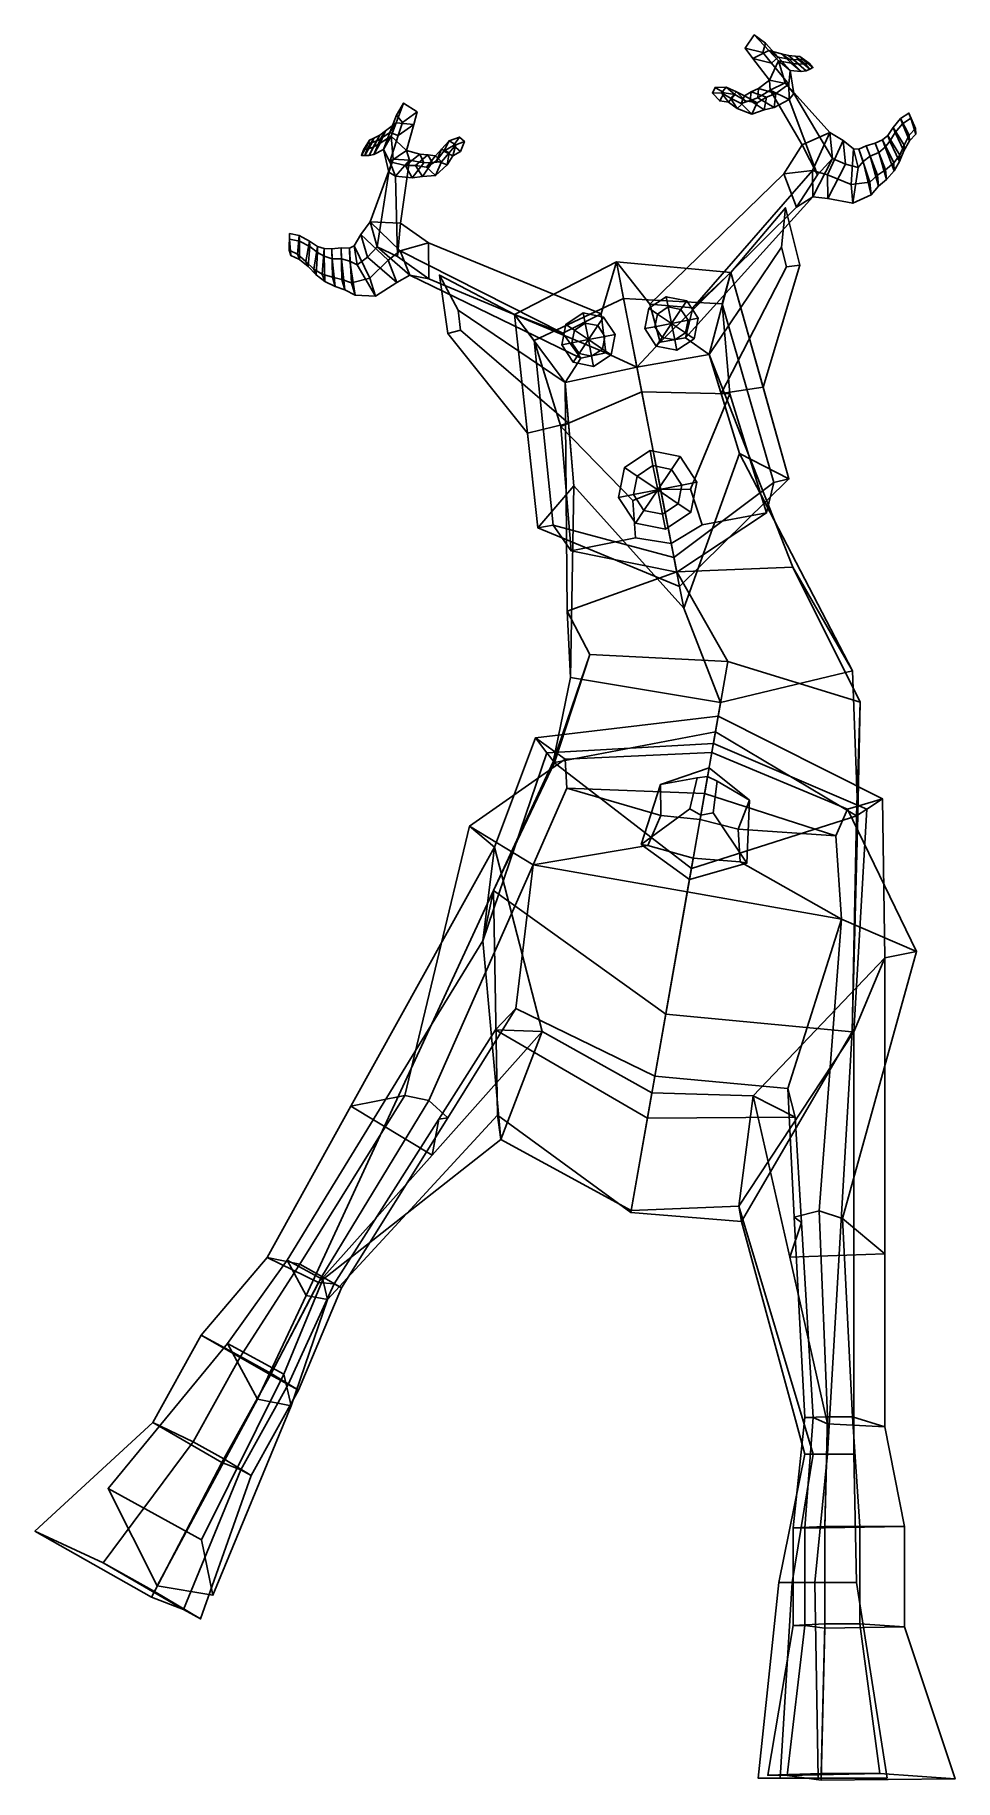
# Model space of a CAD drawing. Extents: x -172 to 85, y -151 to 335.
import ezdxf

# ---------------------------------------------------------------- set-up
doc = ezdxf.new("R2010")
doc.units = 0

msp = doc.modelspace()

# ---------------------------------------------------------------- linework, layer by layer
for points in [[(28.702566, 334.994446, 155.109482), (31.793964, 332.669006, 154.282242), (31.043983, 330.113708, 154.196289), (26.148916, 331.299438, 155.623291)], [(32.70739, 330.664185, 159.270676), (28.702566, 334.994446, 155.109482), (26.148916, 331.299438, 155.623291), (28.329765, 328.427185, 158.119354)], [(28.329765, 328.427185, 158.119354), (26.148916, 331.299438, 155.623291), (31.043983, 330.113708, 154.196289), (33.484402, 327.160645, 156.235153)], [(32.889004, 322.422485, 163.33754), (35.398449, 327.754517, 162.066818), (32.70739, 330.664185, 159.270676), (28.329765, 328.427185, 158.119354)], [(32.70739, 330.664185, 159.270676), (35.337589, 328.808289, 157.304489), (31.793964, 332.669006, 154.282242), (28.702566, 334.994446, 155.109482)], [(35.337589, 328.808289, 157.304489), (33.484402, 327.160645, 156.235153), (31.043983, 330.113708, 154.196289), (31.793964, 332.669006, 154.282242)], [(35.398449, 327.754517, 162.066818), (38.987602, 327.105408, 159.145538), (36.259632, 329.762878, 157.011887), (32.70739, 330.664185, 159.270676)], [(32.70739, 330.664185, 159.270676), (36.259632, 329.762878, 157.011887), (38.429413, 328.189636, 154.928192), (35.337589, 328.808289, 157.304489)], [(32.889004, 322.422485, 163.33754), (28.329765, 328.427185, 158.119354), (33.484402, 327.160645, 156.235153), (38.362255, 321.258179, 160.31041)], [(37.300491, 321.601257, 166.672806), (35.398449, 327.754517, 162.066818), (32.889004, 322.422485, 163.33754), (33.098267, 319.61853, 165.704422)], [(38.362255, 321.258179, 160.31041), (33.484402, 327.160645, 156.235153), (35.337589, 328.808289, 157.304489), (38.721451, 325.121643, 160.190475)], [(35.337589, 328.808289, 157.304489), (38.429413, 328.189636, 154.928192), (41.794971, 324.841125, 157.047318), (38.721451, 325.121643, 160.190475)], [(37.300491, 321.601257, 166.672806), (39.728485, 318.693237, 163.865402), (38.721451, 325.121643, 160.190475), (35.398449, 327.754517, 162.066818)], [(38.721451, 325.121643, 160.190475), (41.794971, 324.841125, 157.047318), (38.987602, 327.105408, 159.145538), (35.398449, 327.754517, 162.066818)], [(38.987602, 327.105408, 159.145538), (41.144329, 326.808838, 156.678818), (38.20639, 329.220398, 155.684448), (36.259632, 329.762878, 157.011887)], [(36.259632, 329.762878, 157.011887), (38.20639, 329.220398, 155.684448), (39.615398, 328.032837, 153.247299), (38.429413, 328.189636, 154.928192)], [(41.144329, 326.808838, 156.678818), (42.897785, 326.891235, 152.157837), (40.089859, 329.025879, 151.908356), (38.20639, 329.220398, 155.684448)], [(38.20639, 329.220398, 155.684448), (40.089859, 329.025879, 151.908356), (40.934238, 328.112061, 149.456116), (39.615398, 328.032837, 153.247299)], [(38.429413, 328.189636, 154.928192), (39.615398, 328.032837, 153.247299), (43.117111, 325.02832, 154.025375), (41.794971, 324.841125, 157.047318)], [(41.794971, 324.841125, 157.047318), (43.117111, 325.02832, 154.025375), (41.144329, 326.808838, 156.678818), (38.987602, 327.105408, 159.145538)], [(39.615398, 328.032837, 153.247299), (40.934238, 328.112061, 149.456116), (44.212997, 325.470154, 149.38765), (43.117111, 325.02832, 154.025375)], [(42.897785, 326.891235, 152.157837), (43.964458, 327.111572, 148.095551), (41.420815, 329.021423, 147.995941), (40.089859, 329.025879, 151.908356)], [(40.089859, 329.025879, 151.908356), (41.420815, 329.021423, 147.995941), (42.094841, 328.228638, 145.750504), (40.934238, 328.112061, 149.456116)], [(40.934238, 328.112061, 149.456116), (42.094841, 328.228638, 145.750504), (45.052582, 325.867798, 145.541733), (44.212997, 325.470154, 149.38765)], [(43.117111, 325.02832, 154.025375), (44.212997, 325.470154, 149.38765), (42.897785, 326.891235, 152.157837), (41.144329, 326.808838, 156.678818)], [(45.052582, 325.867798, 145.541733), (42.094841, 328.228638, 145.750504), (41.420815, 329.021423, 147.995941), (43.964458, 327.111572, 148.095551)], [(44.212997, 325.470154, 149.38765), (45.052582, 325.867798, 145.541733), (43.964458, 327.111572, 148.095551), (42.897785, 326.891235, 152.157837)], [(32.889004, 322.422485, 163.33754), (29.826931, 320.086487, 161.896896), (29.706291, 317.443909, 163.882813), (33.098267, 319.61853, 165.704422)], [(38.362255, 321.258179, 160.31041), (34.678417, 318.68219, 159.199417), (29.826931, 320.086487, 161.896896), (32.889004, 322.422485, 163.33754)], [(49.745476, 307.821106, 178.111237), (37.300491, 321.601257, 166.672806), (33.098267, 319.61853, 165.704422), (42.072872, 304.328186, 179.878311)], [(38.401436, 316.988586, 162.663803), (34.269852, 314.746399, 161.095581), (34.678417, 318.68219, 159.199417), (38.362255, 321.258179, 160.31041)], [(50.523323, 300.575134, 175.080994), (39.728485, 318.693237, 163.865402), (37.300491, 321.601257, 166.672806), (49.745476, 307.821106, 178.111237)], [(39.728485, 318.693237, 163.865402), (38.401436, 316.988586, 162.663803), (38.362255, 321.258179, 160.31041), (38.721451, 325.121643, 160.190475)], [(20.842012, 320.459229, 156.272308), (17.787899, 320.37262, 154.506088), (17.002337, 318.770874, 155.301208), (19.592634, 318.810242, 156.92804)], [(19.069897, 316.599121, 153.426025), (17.002337, 318.770874, 155.301208), (17.787899, 320.37262, 154.506088), (20.2927, 318.81134, 152.856903)], [(19.592634, 318.810242, 156.92804), (17.002337, 318.770874, 155.301208), (19.069897, 316.599121, 153.426025), (21.46571, 316.213135, 154.650299)], [(23.312677, 318.398438, 154.332703), (20.2927, 318.81134, 152.856903), (17.787899, 320.37262, 154.506088), (20.842012, 320.459229, 156.272308)], [(21.46571, 316.213135, 154.650299), (19.069897, 316.599121, 153.426025), (20.2927, 318.81134, 152.856903), (23.312677, 318.398438, 154.332703)], [(23.697052, 319.109009, 158.216629), (20.842012, 320.459229, 156.272308), (19.592634, 318.810242, 156.92804), (22.09358, 317.406677, 158.804626)], [(22.09358, 317.406677, 158.804626), (19.592634, 318.810242, 156.92804), (21.46571, 316.213135, 154.650299), (23.8985, 314.459473, 156.136383)], [(26.219368, 316.654541, 155.972305), (23.312677, 318.398438, 154.332703), (20.842012, 320.459229, 156.272308), (23.697052, 319.109009, 158.216629)], [(23.8985, 314.459473, 156.136383), (21.46571, 316.213135, 154.650299), (23.312677, 318.398438, 154.332703), (26.219368, 316.654541, 155.972305)], [(25.952763, 318.064209, 159.796799), (23.697052, 319.109009, 158.216629), (22.09358, 317.406677, 158.804626), (25.010143, 315.844604, 160.964508)], [(25.010143, 315.844604, 160.964508), (22.09358, 317.406677, 158.804626), (23.8985, 314.459473, 156.136383), (27.983274, 312.95105, 158.450058)], [(29.480957, 316.049011, 157.560501), (26.219368, 316.654541, 155.972305), (23.697052, 319.109009, 158.216629), (25.952763, 318.064209, 159.796799)], [(27.983274, 312.95105, 158.450058), (23.8985, 314.459473, 156.136383), (26.219368, 316.654541, 155.972305), (29.480957, 316.049011, 157.560501)], [(27.801302, 319.131958, 160.778137), (25.952763, 318.064209, 159.796799), (25.010143, 315.844604, 160.964508), (27.503931, 316.702759, 162.47319)], [(27.503931, 316.702759, 162.47319), (25.010143, 315.844604, 160.964508), (27.983274, 312.95105, 158.450058), (31.469858, 314.090332, 159.923248)], [(32.104614, 317.658936, 158.355774), (29.480957, 316.049011, 157.560501), (25.952763, 318.064209, 159.796799), (27.801302, 319.131958, 160.778137)], [(29.826931, 320.086487, 161.896896), (27.801302, 319.131958, 160.778137), (27.503931, 316.702759, 162.47319), (29.706291, 317.443909, 163.882813)], [(29.706291, 317.443909, 163.882813), (27.503931, 316.702759, 162.47319), (31.469858, 314.090332, 159.923248), (34.269852, 314.746399, 161.095581)], [(34.678417, 318.68219, 159.199417), (32.104614, 317.658936, 158.355774), (27.801302, 319.131958, 160.778137), (29.826931, 320.086487, 161.896896)], [(31.469858, 314.090332, 159.923248), (27.983274, 312.95105, 158.450058), (29.480957, 316.049011, 157.560501), (32.104614, 317.658936, 158.355774)], [(33.098267, 319.61853, 165.704422), (29.706291, 317.443909, 163.882813), (34.269852, 314.746399, 161.095581), (38.401436, 316.988586, 162.663803)], [(34.269852, 314.746399, 161.095581), (31.469858, 314.090332, 159.923248), (32.104614, 317.658936, 158.355774), (34.678417, 318.68219, 159.199417)], [(46.329094, 296.014282, 175.052292), (42.072872, 304.328186, 179.878311), (33.098267, 319.61853, 165.704422), (38.401436, 316.988586, 162.663803)], [(50.523323, 300.575134, 175.080994), (46.329094, 296.014282, 175.052292), (38.401436, 316.988586, 162.663803), (39.728485, 318.693237, 163.865402)], [(-71.14753, 310.476868, 159.270676), (-69.05645, 315.992004, 155.109482), (-71.051628, 312.677856, 154.282242), (-72.890968, 307.770813, 157.304489)], [(-72.890968, 307.770813, 157.304489), (-71.051628, 312.677856, 154.282242), (-69.399033, 310.5896, 154.196289), (-70.555511, 306.937317, 156.235153)], [(-71.14753, 310.476868, 159.270676), (-66.250664, 310.042603, 158.119354), (-65.304581, 313.522705, 155.623291), (-69.05645, 315.992004, 155.109482)], [(-69.05645, 315.992004, 155.109482), (-65.304581, 313.522705, 155.623291), (-69.399033, 310.5896, 154.196289), (-71.051628, 312.677856, 154.282242)], [(-66.250664, 310.042603, 158.119354), (-70.555511, 306.937317, 156.235153), (-69.399033, 310.5896, 154.196289), (-65.304581, 313.522705, 155.623291)], [(70.488251, 304.250244, 158.887222), (71.877129, 307.045898, 155.182205), (69.478767, 311.687439, 155.098755), (67.410927, 309.153442, 159.330444)], [(67.410927, 309.153442, 159.330444), (69.478767, 311.687439, 155.098755), (70.038231, 310.235657, 152.466476), (67.921364, 307.77124, 156.269089)], [(71.877129, 307.045898, 155.182205), (73.650955, 308.921143, 152.071457), (71.805328, 313.226074, 151.651016), (69.478767, 311.687439, 155.098755)], [(69.478767, 311.687439, 155.098755), (71.805328, 313.226074, 151.651016), (72.364143, 311.765442, 149.386627), (70.038231, 310.235657, 152.466476)], [(70.038231, 310.235657, 152.466476), (72.364143, 311.765442, 149.386627), (73.763474, 307.377441, 149.515549), (71.927483, 305.482361, 152.253891)], [(73.650955, 308.921143, 152.071457), (73.763474, 307.377441, 149.515549), (72.364143, 311.765442, 149.386627), (71.805328, 313.226074, 151.651016)], [(-77.525871, 303.741699, 156.678818), (-75.705254, 307.078247, 155.684448), (-77.3787, 306.192261, 151.908356), (-79.182518, 303.161255, 152.157837)], [(-75.705254, 307.078247, 155.684448), (-76.566788, 305.44928, 153.247299), (-77.819267, 305.028687, 149.456116), (-77.3787, 306.192261, 151.908356)], [(-75.637283, 304.824585, 159.145538), (-74.103462, 308.310486, 157.011887), (-75.705254, 307.078247, 155.684448), (-77.525871, 303.741699, 156.678818)], [(-72.890968, 307.770813, 157.304489), (-74.647392, 303.084961, 160.190475), (-77.392014, 301.673523, 157.047318), (-75.525909, 306.039001, 154.928192)], [(-74.647392, 303.084961, 160.190475), (-72.552635, 306.770935, 162.066818), (-75.637283, 304.824585, 159.145538), (-77.392014, 301.673523, 157.047318)], [(-74.103462, 308.310486, 157.011887), (-75.525909, 306.039001, 154.928192), (-76.566788, 305.44928, 153.247299), (-75.705254, 307.078247, 155.684448)], [(-72.552635, 306.770935, 162.066818), (-71.14753, 310.476868, 159.270676), (-74.103462, 308.310486, 157.011887), (-75.637283, 304.824585, 159.145538)], [(-71.14753, 310.476868, 159.270676), (-72.890968, 307.770813, 157.304489), (-75.525909, 306.039001, 154.928192), (-74.103462, 308.310486, 157.011887)], [(-72.867065, 299.63739, 160.31041), (-74.647392, 303.084961, 160.190475), (-72.890968, 307.770813, 157.304489), (-70.555511, 306.937317, 156.235153)], [(-72.011116, 300.35321, 166.672806), (-72.552635, 306.770935, 162.066818), (-74.647392, 303.084961, 160.190475), (-73.172966, 296.747437, 163.865402)], [(-68.228508, 302.767212, 163.33754), (-72.867065, 299.63739, 160.31041), (-70.555511, 306.937317, 156.235153), (-66.250664, 310.042603, 158.119354)], [(-68.228508, 302.767212, 163.33754), (-66.250664, 310.042603, 158.119354), (-71.14753, 310.476868, 159.270676), (-72.552635, 306.770935, 162.066818)], [(-72.011116, 300.35321, 166.672806), (-67.372154, 300.08905, 165.704422), (-68.228508, 302.767212, 163.33754), (-72.552635, 306.770935, 162.066818)], [(-57.842075, 302.623596, 154.332703), (-56.323284, 305.459778, 156.272308), (-53.459122, 306.523621, 154.506088), (-55.196659, 304.137695, 152.856903)], [(-56.323284, 305.459778, 156.272308), (-54.547165, 304.398926, 156.92804), (-52.130737, 305.332764, 155.301208), (-53.459122, 306.523621, 154.506088)], [(-53.234192, 302.544617, 153.426025), (-55.196659, 304.137695, 152.856903), (-53.459122, 306.523621, 154.506088), (-52.130737, 305.332764, 155.301208)], [(44.960899, 297.222351, 184.943741), (49.745476, 307.821106, 178.111237), (42.072872, 304.328186, 179.878311), (36.887726, 296.315918, 185.339783)], [(44.960899, 297.222351, 184.943741), (49.106991, 296.003479, 182.913177), (53.428654, 305.533447, 176.761063), (49.745476, 307.821106, 178.111237)], [(49.745476, 307.821106, 178.111237), (53.428654, 305.533447, 176.761063), (54.124687, 299.009399, 174.039261), (50.523323, 300.575134, 175.080994)], [(67.591759, 299.356323, 165.755768), (69.254578, 301.465393, 162.478989), (65.922966, 306.977112, 162.84848), (64.415176, 305.777039, 165.509232)], [(64.415176, 305.777039, 165.509232), (65.922966, 306.977112, 162.84848), (66.518066, 305.389099, 159.475861), (65.205948, 303.727356, 161.936234)], [(69.254578, 301.465393, 162.478989), (70.488251, 304.250244, 158.887222), (67.410927, 309.153442, 159.330444), (65.922966, 306.977112, 162.84848)], [(65.922966, 306.977112, 162.84848), (67.410927, 309.153442, 159.330444), (67.921364, 307.77124, 156.269089), (66.518066, 305.389099, 159.475861)], [(66.518066, 305.389099, 159.475861), (67.921364, 307.77124, 156.269089), (70.42009, 302.714355, 155.533981), (69.209206, 299.713684, 158.773727)], [(67.921364, 307.77124, 156.269089), (70.038231, 310.235657, 152.466476), (71.927483, 305.482361, 152.253891), (70.42009, 302.714355, 155.533981)], [(70.42009, 302.714355, 155.533981), (71.927483, 305.482361, 152.253891), (71.877129, 307.045898, 155.182205), (70.488251, 304.250244, 158.887222)], [(71.927483, 305.482361, 152.253891), (73.763474, 307.377441, 149.515549), (73.650955, 308.921143, 152.071457), (71.877129, 307.045898, 155.182205)], [(-80.797035, 301.405151, 145.541733), (-80.254066, 302.965942, 148.095551), (-78.611084, 305.689575, 147.995941), (-78.939034, 304.702026, 145.750504)], [(-77.819267, 305.028687, 149.456116), (-79.869614, 301.350952, 149.38765), (-80.797035, 301.405151, 145.541733), (-78.939034, 304.702026, 145.750504)], [(-79.869614, 301.350952, 149.38765), (-79.182518, 303.161255, 152.157837), (-80.254066, 302.965942, 148.095551), (-80.797035, 301.405151, 145.541733)], [(-79.182518, 303.161255, 152.157837), (-77.3787, 306.192261, 151.908356), (-78.611084, 305.689575, 147.995941), (-80.254066, 302.965942, 148.095551)], [(-76.566788, 305.44928, 153.247299), (-78.688019, 301.351807, 154.025375), (-79.869614, 301.350952, 149.38765), (-77.819267, 305.028687, 149.456116)], [(-78.688019, 301.351807, 154.025375), (-77.525871, 303.741699, 156.678818), (-79.182518, 303.161255, 152.157837), (-79.869614, 301.350952, 149.38765)], [(-77.3787, 306.192261, 151.908356), (-77.819267, 305.028687, 149.456116), (-78.939034, 304.702026, 145.750504), (-78.611084, 305.689575, 147.995941)], [(-75.525909, 306.039001, 154.928192), (-77.392014, 301.673523, 157.047318), (-78.688019, 301.351807, 154.025375), (-76.566788, 305.44928, 153.247299)], [(-77.392014, 301.673523, 157.047318), (-75.637283, 304.824585, 159.145538), (-77.525871, 303.741699, 156.678818), (-78.688019, 301.351807, 154.025375)], [(-73.172966, 296.747437, 163.865402), (-74.647392, 303.084961, 160.190475), (-72.867065, 299.63739, 160.31041), (-71.303978, 295.664001, 162.663803)], [(-72.867065, 299.63739, 160.31041), (-68.228508, 302.767212, 163.33754), (-64.51432, 301.748413, 161.896896), (-68.486504, 298.628967, 159.199417)], [(-68.486504, 298.628967, 159.199417), (-64.51432, 301.748413, 161.896896), (-62.278614, 301.622192, 160.778137), (-65.716789, 298.644409, 158.355774)], [(-68.228508, 302.767212, 163.33754), (-67.372154, 300.08905, 165.704422), (-63.412552, 299.343445, 163.882813), (-64.51432, 301.748413, 161.896896)], [(-65.716789, 298.644409, 158.355774), (-62.278614, 301.622192, 160.778137), (-60.164711, 301.324707, 159.796799), (-62.681076, 298.134521, 157.560501)], [(-64.51432, 301.748413, 161.896896), (-63.412552, 299.343445, 163.882813), (-61.092926, 299.481323, 162.47319), (-62.278614, 301.622192, 160.778137)], [(-62.681076, 298.134521, 157.560501), (-60.164711, 301.324707, 159.796799), (-58.464622, 303.138367, 158.216629), (-59.883827, 299.917786, 155.972305)], [(-62.278614, 301.622192, 160.778137), (-61.092926, 299.481323, 162.47319), (-58.45924, 299.619812, 160.964508), (-60.164711, 301.324707, 159.796799)], [(-60.164711, 301.324707, 159.796799), (-58.45924, 299.619812, 160.964508), (-56.34021, 302.160706, 158.804626), (-58.464622, 303.138367, 158.216629)], [(-58.45924, 299.619812, 160.964508), (-60.131935, 295.823181, 158.450058), (-56.909664, 298.751953, 156.136383), (-56.34021, 302.160706, 158.804626)], [(-59.883827, 299.917786, 155.972305), (-58.464622, 303.138367, 158.216629), (-56.323284, 305.459778, 156.272308), (-57.842075, 302.623596, 154.332703)], [(-56.909664, 298.751953, 156.136383), (-59.883827, 299.917786, 155.972305), (-57.842075, 302.623596, 154.332703), (-55.310959, 301.289307, 154.650299)], [(-58.464622, 303.138367, 158.216629), (-56.34021, 302.160706, 158.804626), (-54.547165, 304.398926, 156.92804), (-56.323284, 305.459778, 156.272308)], [(-55.310959, 301.289307, 154.650299), (-57.842075, 302.623596, 154.332703), (-55.196659, 304.137695, 152.856903), (-53.234192, 302.544617, 153.426025)], [(-56.34021, 302.160706, 158.804626), (-56.909664, 298.751953, 156.136383), (-55.310959, 301.289307, 154.650299), (-54.547165, 304.398926, 156.92804)], [(-54.547165, 304.398926, 156.92804), (-55.310959, 301.289307, 154.650299), (-53.234192, 302.544617, 153.426025), (-52.130737, 305.332764, 155.301208)], [(36.887726, 296.315918, 185.339783), (42.072872, 304.328186, 179.878311), (46.329094, 296.014282, 175.052292), (40.505981, 286.983398, 179.343262)], [(49.106991, 296.003479, 182.913177), (55.677818, 293.31842, 180.528717), (56.365356, 303.249939, 176.029465), (53.428654, 305.533447, 176.761063)], [(53.428654, 305.533447, 176.761063), (56.365356, 303.249939, 176.029465), (57.609589, 298.089844, 172.466522), (54.124687, 299.009399, 174.039261)], [(55.677818, 293.31842, 180.528717), (60.921692, 293.961487, 175.994125), (57.822262, 303.153259, 174.388168), (56.365356, 303.249939, 176.029465)], [(56.365356, 303.249939, 176.029465), (57.822262, 303.153259, 174.388168), (59.07217, 299.764221, 169.909714), (57.609589, 298.089844, 172.466522)], [(60.921692, 293.961487, 175.994125), (63.082233, 295.921875, 172.461472), (59.91605, 304.112061, 171.365067), (57.822262, 303.153259, 174.388168)], [(57.822262, 303.153259, 174.388168), (59.91605, 304.112061, 171.365067), (61.006046, 301.224243, 167.207336), (59.07217, 299.764221, 169.909714)], [(63.082233, 295.921875, 172.461472), (65.28006, 297.441345, 169.329208), (62.430504, 304.812561, 168.342453), (59.91605, 304.112061, 171.365067)], [(59.91605, 304.112061, 171.365067), (62.430504, 304.812561, 168.342453), (63.411503, 302.21344, 164.60051), (61.006046, 301.224243, 167.207336)], [(61.006046, 301.224243, 167.207336), (63.411503, 302.21344, 164.60051), (65.516739, 294.714905, 165.072998), (63.345211, 292.892395, 167.732346)], [(65.28006, 297.441345, 169.329208), (67.591759, 299.356323, 165.755768), (64.415176, 305.777039, 165.509232), (62.430504, 304.812561, 168.342453)], [(62.430504, 304.812561, 168.342453), (64.415176, 305.777039, 165.509232), (65.205948, 303.727356, 161.936234), (63.411503, 302.21344, 164.60051)], [(63.411503, 302.21344, 164.60051), (65.205948, 303.727356, 161.936234), (67.688225, 297.160278, 161.767227), (65.516739, 294.714905, 165.072998)], [(65.205948, 303.727356, 161.936234), (66.518066, 305.389099, 159.475861), (69.209206, 299.713684, 158.773727), (67.688225, 297.160278, 161.767227)], [(67.688225, 297.160278, 161.767227), (69.209206, 299.713684, 158.773727), (69.254578, 301.465393, 162.478989), (67.591759, 299.356323, 165.755768)], [(69.209206, 299.713684, 158.773727), (70.42009, 302.714355, 155.533981), (70.488251, 304.250244, 158.887222), (69.254578, 301.465393, 162.478989)], [(-78.387787, 282.914551, 178.111237), (-69.965393, 282.55011, 179.878311), (-67.372154, 300.08905, 165.704422), (-72.011116, 300.35321, 166.672806)], [(-76.394623, 275.904785, 175.080994), (-78.387787, 282.914551, 178.111237), (-72.011116, 300.35321, 166.672806), (-73.172966, 296.747437, 163.865402)], [(-76.394623, 275.904785, 175.080994), (-73.172966, 296.747437, 163.865402), (-71.303978, 295.664001, 162.663803), (-70.797272, 273.247253, 175.052292)], [(-71.303978, 295.664001, 162.663803), (-72.867065, 299.63739, 160.31041), (-68.486504, 298.628967, 159.199417), (-66.633308, 295.132813, 161.095581)], [(-70.797272, 273.247253, 175.052292), (-71.303978, 295.664001, 162.663803), (-67.372154, 300.08905, 165.704422), (-69.965393, 282.55011, 179.878311)], [(-67.372154, 300.08905, 165.704422), (-71.303978, 295.664001, 162.663803), (-66.633308, 295.132813, 161.095581), (-63.412552, 299.343445, 163.882813)], [(-66.633308, 295.132813, 161.095581), (-68.486504, 298.628967, 159.199417), (-65.716789, 298.644409, 158.355774), (-63.791439, 295.573425, 159.923248)], [(-63.412552, 299.343445, 163.882813), (-66.633308, 295.132813, 161.095581), (-63.791439, 295.573425, 159.923248), (-61.092926, 299.481323, 162.47319)], [(-63.791439, 295.573425, 159.923248), (-65.716789, 298.644409, 158.355774), (-62.681076, 298.134521, 157.560501), (-60.131935, 295.823181, 158.450058)], [(-61.092926, 299.481323, 162.47319), (-63.791439, 295.573425, 159.923248), (-60.131935, 295.823181, 158.450058), (-58.45924, 299.619812, 160.964508)], [(-60.131935, 295.823181, 158.450058), (-62.681076, 298.134521, 157.560501), (-59.883827, 299.917786, 155.972305), (-56.909664, 298.751953, 156.136383)], [(-0.4045, 259.941895, 201.801392), (11.53032, 258.931946, 201.74736), (44.960899, 297.222351, 184.943741), (36.887726, 296.315918, 185.339783)], [(11.53032, 258.931946, 201.74736), (9.491559, 250.609833, 194.335358), (45.029495, 289.869812, 180.542526), (44.960899, 297.222351, 184.943741)], [(45.029495, 289.869812, 180.542526), (40.505981, 286.983398, 179.343262), (46.329094, 296.014282, 175.052292), (50.523323, 300.575134, 175.080994)], [(45.029495, 289.869812, 180.542526), (49.165794, 289.38324, 178.956985), (49.106991, 296.003479, 182.913177), (44.960899, 297.222351, 184.943741)], [(50.523323, 300.575134, 175.080994), (54.124687, 299.009399, 174.039261), (49.165794, 289.38324, 178.956985), (45.029495, 289.869812, 180.542526)], [(54.124687, 299.009399, 174.039261), (57.609589, 298.089844, 172.466522), (56.141563, 288.089233, 175.987656), (49.165794, 289.38324, 178.956985)], [(57.609589, 298.089844, 172.466522), (59.07217, 299.764221, 169.909714), (61.271145, 290.432739, 170.850937), (56.141563, 288.089233, 175.987656)], [(59.07217, 299.764221, 169.909714), (61.006046, 301.224243, 167.207336), (63.345211, 292.892395, 167.732346), (61.271145, 290.432739, 170.850937)], [(63.345211, 292.892395, 167.732346), (65.516739, 294.714905, 165.072998), (65.28006, 297.441345, 169.329208), (63.082233, 295.921875, 172.461472)], [(65.516739, 294.714905, 165.072998), (67.688225, 297.160278, 161.767227), (67.591759, 299.356323, 165.755768), (65.28006, 297.441345, 169.329208)], [(-0.4045, 259.941895, 201.801392), (36.887726, 296.315918, 185.339783), (40.505981, 286.983398, 179.343262), (2.483059, 249.388062, 191.398239)], [(49.165794, 289.38324, 178.956985), (56.141563, 288.089233, 175.987656), (55.677818, 293.31842, 180.528717), (49.106991, 296.003479, 182.913177)], [(56.141563, 288.089233, 175.987656), (61.271145, 290.432739, 170.850937), (60.921692, 293.961487, 175.994125), (55.677818, 293.31842, 180.528717)], [(61.271145, 290.432739, 170.850937), (63.345211, 292.892395, 167.732346), (63.082233, 295.921875, 172.461472), (60.921692, 293.961487, 175.994125)], [(9.491559, 250.609833, 194.335358), (2.483059, 249.388062, 191.398239), (40.505981, 286.983398, 179.343262), (45.029495, 289.869812, 180.542526)], [(-69.981239, 274.879883, 184.943741), (-78.387787, 282.914551, 178.111237), (-80.945816, 279.413757, 176.761063), (-73.368851, 272.196594, 182.913177)], [(-78.387787, 282.914551, 178.111237), (-76.394623, 275.904785, 175.080994), (-79.147209, 273.104004, 174.039261), (-80.945816, 279.413757, 176.761063)], [(-69.981239, 274.879883, 184.943741), (-62.156376, 277.06366, 185.339783), (-69.965393, 282.55011, 179.878311), (-78.387787, 282.914551, 178.111237)], [(-62.156376, 277.06366, 185.339783), (-62.015144, 267.055359, 179.343262), (-70.797272, 273.247253, 175.052292), (-69.965393, 282.55011, 179.878311)], [(36.239983, 275.842346, 188.806427), (16.131935, 245.997314, 191.937759), (22.139059, 268.837891, 211.443039), (37.388519, 286.817993, 193.827087)], [(41.370132, 270.853455, 193.847397), (37.388519, 286.817993, 193.827087), (22.139059, 268.837891, 211.443039), (31.152689, 236.85144, 211.522034)], [(37.388519, 286.817993, 193.827087), (41.370132, 270.853455, 193.847397), (37.684887, 270.390198, 188.820328), (36.239983, 275.842346, 188.806427)], [(-100.96463, 274.979248, 152.071457), (-100.866058, 279.66217, 151.651016), (-100.837044, 278.098572, 149.386627), (-100.490707, 273.50592, 149.515549)], [(-98.617485, 273.90509, 155.182205), (-98.132538, 279.107117, 155.098755), (-100.866058, 279.66217, 151.651016), (-100.96463, 274.979248, 152.071457)], [(-98.132538, 279.107117, 155.098755), (-98.107422, 277.551514, 152.466476), (-100.837044, 278.098572, 149.386627), (-100.866058, 279.66217, 151.651016)], [(-98.107422, 277.551514, 152.466476), (-98.078468, 272.436523, 152.253891), (-100.490707, 273.50592, 149.515549), (-100.837044, 278.098572, 149.386627)], [(-96.282486, 271.833313, 158.887222), (-95.266014, 277.532288, 159.330444), (-98.132538, 279.107117, 155.098755), (-98.617485, 273.90509, 155.182205)], [(-95.266014, 277.532288, 159.330444), (-95.221512, 276.059509, 156.269089), (-98.107422, 277.551514, 152.466476), (-98.132538, 279.107117, 155.098755)], [(-95.221512, 276.059509, 156.269089), (-95.643944, 270.434753, 155.533981), (-98.078468, 272.436523, 152.253891), (-98.107422, 277.551514, 152.466476)], [(-94.095421, 269.713379, 162.478989), (-93.071136, 276.071777, 162.84848), (-95.266014, 277.532288, 159.330444), (-96.282486, 271.833313, 158.887222)], [(-93.071136, 276.071777, 162.84848), (-93.02803, 274.376526, 159.475861), (-95.221512, 276.059509, 156.269089), (-95.266014, 277.532288, 159.330444)], [(-73.368851, 272.196594, 182.913177), (-80.945816, 279.413757, 176.761063), (-82.81324, 276.19635, 176.029465), (-78.45536, 267.245605, 180.528717)], [(-80.945816, 279.413757, 176.761063), (-79.147209, 273.104004, 174.039261), (-82.033875, 270.945923, 172.466522), (-82.81324, 276.19635, 176.029465)], [(-98.078468, 272.436523, 152.253891), (-98.617485, 273.90509, 155.182205), (-100.96463, 274.979248, 152.071457), (-100.490707, 273.50592, 149.515549)], [(-95.643944, 270.434753, 155.533981), (-96.282486, 271.833313, 158.887222), (-98.617485, 273.90509, 155.182205), (-98.078468, 272.436523, 152.253891)], [(-93.02803, 274.376526, 159.475861), (-93.397141, 268.106201, 158.773727), (-95.643944, 270.434753, 155.533981), (-95.221512, 276.059509, 156.269089)], [(-91.763618, 268.380798, 165.755768), (-91.223579, 275.523926, 165.509232), (-93.071136, 276.071777, 162.84848), (-94.095421, 269.713379, 162.478989)], [(-91.188934, 273.327271, 161.936234), (-91.030403, 266.308533, 161.767227), (-93.397141, 268.106201, 158.773727), (-93.02803, 274.376526, 159.475861)], [(-91.223579, 275.523926, 165.509232), (-91.188934, 273.327271, 161.936234), (-93.02803, 274.376526, 159.475861), (-93.071136, 276.071777, 162.84848)], [(-88.902885, 267.471252, 169.329208), (-89.022118, 275.373169, 168.342453), (-91.223579, 275.523926, 165.509232), (-91.763618, 268.380798, 165.755768)], [(-89.022118, 275.373169, 168.342453), (-88.958046, 272.595825, 164.60051), (-91.188934, 273.327271, 161.936234), (-91.223579, 275.523926, 165.509232)], [(-88.958046, 272.595825, 164.60051), (-88.100975, 264.854614, 165.072998), (-91.030403, 266.308533, 161.767227), (-91.188934, 273.327271, 161.936234)], [(-86.295883, 266.885681, 172.461472), (-86.428352, 275.665588, 171.365067), (-89.022118, 275.373169, 168.342453), (-88.902885, 267.471252, 169.329208)], [(-86.428352, 275.665588, 171.365067), (-86.35717, 272.579712, 167.207336), (-88.958046, 272.595825, 164.60051), (-89.022118, 275.373169, 168.342453)], [(-86.35717, 272.579712, 167.207336), (-85.404854, 263.978333, 167.732346), (-88.100975, 264.854614, 165.072998), (-88.958046, 272.595825, 164.60051)], [(-83.558296, 265.877441, 175.994125), (-84.127853, 275.560974, 174.388168), (-86.428352, 275.665588, 171.365067), (-86.295883, 266.885681, 172.461472)], [(-84.127853, 275.560974, 174.388168), (-84.017189, 271.9505, 169.909714), (-86.35717, 272.579712, 167.207336), (-86.428352, 275.665588, 171.365067)], [(-84.017189, 271.9505, 169.909714), (-82.560417, 262.474731, 170.850937), (-85.404854, 263.978333, 167.732346), (-86.35717, 272.579712, 167.207336)], [(-78.45536, 267.245605, 180.528717), (-82.81324, 276.19635, 176.029465), (-84.127853, 275.560974, 174.388168), (-83.558296, 265.877441, 175.994125)], [(-82.81324, 276.19635, 176.029465), (-82.033875, 270.945923, 172.466522), (-84.017189, 271.9505, 169.909714), (-84.127853, 275.560974, 174.388168)], [(-79.147209, 273.104004, 174.039261), (-70.943367, 266.036377, 178.956985), (-76.92646, 262.22345, 175.987656), (-82.033875, 270.945923, 172.466522)], [(-76.394623, 275.904785, 175.080994), (-67.29052, 268.036987, 180.542526), (-70.943367, 266.036377, 178.956985), (-79.147209, 273.104004, 174.039261)], [(-67.29052, 268.036987, 180.542526), (-76.394623, 275.904785, 175.080994), (-70.797272, 273.247253, 175.052292), (-62.015144, 267.055359, 179.343262)], [(-67.29052, 268.036987, 180.542526), (-69.981239, 274.879883, 184.943741), (-73.368851, 272.196594, 182.913177), (-70.943367, 266.036377, 178.956985)], [(-69.981239, 274.879883, 184.943741), (-24.641106, 251.90094, 201.74736), (-13.953662, 257.308167, 201.801392), (-62.156376, 277.06366, 185.339783)], [(-24.641106, 251.90094, 201.74736), (-69.981239, 274.879883, 184.943741), (-67.29052, 268.036987, 180.542526), (-19.633291, 244.948547, 194.335358)], [(-13.953662, 257.308167, 201.801392), (-12.677434, 246.441162, 191.398239), (-62.015144, 267.055359, 179.343262), (-62.156376, 277.06366, 185.339783)], [(37.684887, 270.390198, 188.820328), (19.477539, 235.092163, 191.991745), (16.131935, 245.997314, 191.937759), (36.239983, 275.842346, 188.806427)], [(-93.397141, 268.106201, 158.773727), (-94.095421, 269.713379, 162.478989), (-96.282486, 271.833313, 158.887222), (-95.643944, 270.434753, 155.533981)], [(-91.030403, 266.308533, 161.767227), (-91.763618, 268.380798, 165.755768), (-94.095421, 269.713379, 162.478989), (-93.397141, 268.106201, 158.773727)], [(-88.100975, 264.854614, 165.072998), (-88.902885, 267.471252, 169.329208), (-91.763618, 268.380798, 165.755768), (-91.030403, 266.308533, 161.767227)], [(-85.404854, 263.978333, 167.732346), (-86.295883, 266.885681, 172.461472), (-88.902885, 267.471252, 169.329208), (-88.100975, 264.854614, 165.072998)], [(-82.033875, 270.945923, 172.466522), (-76.92646, 262.22345, 175.987656), (-82.560417, 262.474731, 170.850937), (-84.017189, 271.9505, 169.909714)], [(-70.943367, 266.036377, 178.956985), (-73.368851, 272.196594, 182.913177), (-78.45536, 267.245605, 180.528717), (-76.92646, 262.22345, 175.987656)], [(-19.633291, 244.948547, 194.335358), (-67.29052, 268.036987, 180.542526), (-62.015144, 267.055359, 179.343262), (-12.677434, 246.441162, 191.398239)], [(-59.062717, 268.069824, 193.827087), (-53.88625, 258.323547, 188.806427), (-53.18354, 252.727173, 188.820328), (-56.773979, 251.776184, 193.847397)], [(-53.88625, 258.323547, 188.806427), (-59.062717, 268.069824, 193.827087), (-38.188206, 257.111511, 211.443039), (-24.06225, 238.184326, 191.937759)], [(-56.773979, 251.776184, 193.847397), (-34.563156, 224.077576, 211.522034), (-38.188206, 257.111511, 211.443039), (-59.062717, 268.069824, 193.827087)], [(-24.641106, 251.90094, 201.74736), (-38.188206, 257.111511, 211.443039), (-9.730044, 271.748596, 211.58519), (-13.953662, 257.308167, 201.801392)], [(-38.188206, 257.111511, 211.443039), (-32.634102, 249.880737, 235.261719), (-7.752041, 261.572632, 235.261719), (-9.730044, 271.748596, 211.58519)], [(-12.677434, 246.441162, 191.398239), (-13.953662, 257.308167, 201.801392), (-9.730044, 271.748596, 211.58519), (-4.037141, 242.461151, 184.208496)], [(11.53032, 258.931946, 201.74736), (-0.4045, 259.941895, 201.801392), (-9.730044, 271.748596, 211.58519), (22.139059, 268.837891, 211.443039)], [(2.483059, 249.388062, 191.398239), (-4.037141, 242.461151, 184.208496), (-9.730044, 271.748596, 211.58519), (-0.4045, 259.941895, 201.801392)], [(22.139059, 268.837891, 211.443039), (-9.730044, 271.748596, 211.58519), (-7.752041, 261.572632, 235.261719), (19.698071, 260.05304, 235.261719)], [(9.491559, 250.609833, 194.335358), (11.53032, 258.931946, 201.74736), (22.139059, 268.837891, 211.443039), (16.131935, 245.997314, 191.937759)], [(41.370132, 270.853455, 193.847397), (31.152689, 236.85144, 211.522034), (19.477539, 235.092163, 191.991745), (37.684887, 270.390198, 188.820328)], [(22.139059, 268.837891, 211.443039), (19.698071, 260.05304, 235.261719), (34.139015, 210.325623, 235.261719), (38.356583, 211.28717, 211.58519)], [(-82.560417, 262.474731, 170.850937), (-83.558296, 265.877441, 175.994125), (-86.295883, 266.885681, 172.461472), (-85.404854, 263.978333, 167.732346)], [(-76.92646, 262.22345, 175.987656), (-78.45536, 267.245605, 180.528717), (-83.558296, 265.877441, 175.994125), (-82.560417, 262.474731, 170.850937)], [(-53.18354, 252.727173, 188.820328), (-53.88625, 258.323547, 188.806427), (-24.06225, 238.184326, 191.937759), (-23.079115, 226.820007, 191.991745)], [(-7.752041, 261.572632, 235.261719), (-32.634102, 249.880737, 235.261719), (-25.256224, 225.856934, 264.182343), (-2.688833, 235.524689, 264.325928)], [(-7.752041, 261.572632, 235.261719), (-2.688833, 235.524689, 264.325928), (21.85689, 235.014832, 264.182343), (19.698071, 260.05304, 235.261719)], [(1.014884, 253.708008, 252.49054), (1.731113, 257.228333, 252.49054), (-0.673886, 258.850586, 248.497742), (-1.832752, 253.15448, 248.497742)], [(-1.832752, 253.15448, 248.497742), (-0.673886, 258.850586, 248.497742), (-0.673886, 258.850586, 243.562424), (-1.832752, 253.15448, 243.562424)], [(-1.832752, 253.15448, 243.562424), (-0.673886, 258.850586, 243.562424), (1.731113, 257.228333, 239.569611), (1.014884, 253.708008, 239.569611)], [(1.731113, 257.228333, 252.49054), (4.726823, 259.211182, 252.49054), (4.173288, 262.058838, 248.497742), (-0.673886, 258.850586, 248.497742)], [(-0.673886, 258.850586, 248.497742), (4.173288, 262.058838, 248.497742), (4.173288, 262.058838, 243.562424), (-0.673886, 258.850586, 243.562424)], [(1.731113, 257.228333, 239.569611), (-0.673886, 258.850586, 243.562424), (4.173288, 262.058838, 243.562424), (4.726823, 259.211182, 239.569611)], [(5.622442, 254.603607, 254.015671), (4.726823, 259.211182, 252.49054), (1.731113, 257.228333, 252.49054)], [(5.622442, 254.603607, 238.04451), (1.731113, 257.228333, 239.569611), (4.726823, 259.211182, 239.569611)], [(8.247178, 258.494934, 252.49054), (9.869353, 260.899963, 248.497742), (4.173288, 262.058838, 248.497742), (4.726823, 259.211182, 252.49054)], [(9.869353, 260.899963, 248.497742), (9.869353, 260.899963, 243.562424), (4.173288, 262.058838, 243.562424), (4.173288, 262.058838, 248.497742)], [(8.247178, 258.494934, 239.569611), (4.726823, 259.211182, 239.569611), (4.173288, 262.058838, 243.562424), (9.869353, 260.899963, 243.562424)], [(5.622442, 254.603607, 254.015671), (8.247178, 258.494934, 252.49054), (4.726823, 259.211182, 252.49054)], [(5.622442, 254.603607, 238.04451), (4.726823, 259.211182, 239.569611), (8.247178, 258.494934, 239.569611)], [(5.622442, 254.603607, 254.015671), (10.229998, 255.499237, 252.49054), (8.247178, 258.494934, 252.49054)], [(10.229998, 255.499237, 239.569611), (5.622442, 254.603607, 238.04451), (8.247178, 258.494934, 239.569611)], [(10.229998, 255.499237, 252.49054), (13.077627, 256.052734, 248.497742), (9.869353, 260.899963, 248.497742), (8.247178, 258.494934, 252.49054)], [(13.077627, 256.052734, 243.562424), (10.229998, 255.499237, 239.569611), (8.247178, 258.494934, 239.569611), (9.869353, 260.899963, 243.562424)], [(13.077627, 256.052734, 248.497742), (13.077627, 256.052734, 243.562424), (9.869353, 260.899963, 243.562424), (9.869353, 260.899963, 248.497742)], [(32.144073, 201.807098, 268.258942), (34.139015, 210.325623, 235.261719), (19.698071, 260.05304, 235.261719), (21.85689, 235.014832, 264.182343)], [(-19.633291, 244.948547, 194.335358), (-24.06225, 238.184326, 191.937759), (-38.188206, 257.111511, 211.443039), (-24.641106, 251.90094, 201.74736)], [(-38.188206, 257.111511, 211.443039), (-31.665937, 197.676147, 211.58519), (-27.395269, 198.364563, 235.261719), (-32.634102, 249.880737, 235.261719)], [(-22.149557, 249.205292, 252.49054), (-21.433323, 252.725647, 252.49054), (-23.83832, 254.347839, 248.497742), (-24.997183, 248.651733, 248.497742)], [(-24.997183, 248.651733, 248.497742), (-23.83832, 254.347839, 248.497742), (-23.83832, 254.347839, 243.562424), (-24.997183, 248.651733, 243.562424)], [(-24.997183, 248.651733, 243.562424), (-23.83832, 254.347839, 243.562424), (-21.433323, 252.725647, 239.569611), (-22.149557, 249.205292, 239.569611)], [(-21.433323, 252.725647, 252.49054), (-18.437614, 254.708435, 252.49054), (-18.991146, 257.556152, 248.497742), (-23.83832, 254.347839, 248.497742)], [(-23.83832, 254.347839, 248.497742), (-18.991146, 257.556152, 248.497742), (-18.991146, 257.556152, 243.562424), (-23.83832, 254.347839, 243.562424)], [(-21.433323, 252.725647, 239.569611), (-23.83832, 254.347839, 243.562424), (-18.991146, 257.556152, 243.562424), (-18.437614, 254.708435, 239.569611)], [(-17.541996, 250.100891, 254.015671), (-18.437614, 254.708435, 252.49054), (-21.433323, 252.725647, 252.49054)], [(-17.541996, 250.100891, 238.04451), (-21.433323, 252.725647, 239.569611), (-18.437614, 254.708435, 239.569611)], [(-14.917268, 253.992218, 252.49054), (-13.295085, 256.397217, 248.497742), (-18.991146, 257.556152, 248.497742), (-18.437614, 254.708435, 252.49054)], [(-13.295085, 256.397217, 248.497742), (-13.295085, 256.397217, 243.562424), (-18.991146, 257.556152, 243.562424), (-18.991146, 257.556152, 248.497742)], [(-14.917268, 253.992218, 239.569611), (-18.437614, 254.708435, 239.569611), (-18.991146, 257.556152, 243.562424), (-13.295085, 256.397217, 243.562424)], [(-17.541996, 250.100891, 254.015671), (-14.917268, 253.992218, 252.49054), (-18.437614, 254.708435, 252.49054)], [(-17.541996, 250.100891, 238.04451), (-18.437614, 254.708435, 239.569611), (-14.917268, 253.992218, 239.569611)], [(-17.541996, 250.100891, 254.015671), (-12.934442, 250.996521, 252.49054), (-14.917268, 253.992218, 252.49054)], [(-12.934442, 250.996521, 239.569611), (-17.541996, 250.100891, 238.04451), (-14.917268, 253.992218, 239.569611)], [(-12.934442, 250.996521, 252.49054), (-10.086811, 251.550049, 248.497742), (-13.295085, 256.397217, 248.497742), (-14.917268, 253.992218, 252.49054)], [(-10.086811, 251.550049, 243.562424), (-12.934442, 250.996521, 239.569611), (-14.917268, 253.992218, 239.569611), (-13.295085, 256.397217, 243.562424)], [(-10.086811, 251.550049, 248.497742), (-10.086811, 251.550049, 243.562424), (-13.295085, 256.397217, 243.562424), (-13.295085, 256.397217, 248.497742)], [(1.375518, 248.307312, 248.497742), (2.997705, 250.71228, 252.49054), (1.014884, 253.708008, 252.49054), (-1.832752, 253.15448, 248.497742)], [(1.375518, 248.307312, 243.562424), (-1.832752, 253.15448, 243.562424), (1.014884, 253.708008, 239.569611), (2.997705, 250.71228, 239.569611)], [(1.375518, 248.307312, 248.497742), (-1.832752, 253.15448, 248.497742), (-1.832752, 253.15448, 243.562424), (1.375518, 248.307312, 243.562424)], [(5.622442, 254.603607, 254.015671), (1.731113, 257.228333, 252.49054), (1.014884, 253.708008, 252.49054)], [(1.014884, 253.708008, 239.569611), (1.731113, 257.228333, 239.569611), (5.622442, 254.603607, 238.04451)], [(2.997705, 250.71228, 252.49054), (5.622442, 254.603607, 254.015671), (1.014884, 253.708008, 252.49054)], [(2.997705, 250.71228, 239.569611), (1.014884, 253.708008, 239.569611), (5.622442, 254.603607, 238.04451)], [(6.518061, 249.996063, 252.49054), (5.622442, 254.603607, 254.015671), (2.997705, 250.71228, 252.49054)], [(6.518061, 249.996063, 239.569611), (2.997705, 250.71228, 239.569611), (5.622442, 254.603607, 238.04451)], [(9.513765, 251.978882, 252.49054), (10.229998, 255.499237, 252.49054), (5.622442, 254.603607, 254.015671)], [(9.513765, 251.978882, 239.569611), (5.622442, 254.603607, 238.04451), (10.229998, 255.499237, 239.569611)], [(6.518061, 249.996063, 252.49054), (9.513765, 251.978882, 252.49054), (5.622442, 254.603607, 254.015671)], [(6.518061, 249.996063, 239.569611), (5.622442, 254.603607, 238.04451), (9.513765, 251.978882, 239.569611)], [(11.918754, 250.356689, 248.497742), (13.077627, 256.052734, 248.497742), (10.229998, 255.499237, 252.49054), (9.513765, 251.978882, 252.49054)], [(11.918754, 250.356689, 243.562424), (9.513765, 251.978882, 239.569611), (10.229998, 255.499237, 239.569611), (13.077627, 256.052734, 243.562424)], [(11.918754, 250.356689, 248.497742), (11.918754, 250.356689, 243.562424), (13.077627, 256.052734, 243.562424), (13.077627, 256.052734, 248.497742)], [(-56.773979, 251.776184, 193.847397), (-53.18354, 252.727173, 188.820328), (-23.079115, 226.820007, 191.991745), (-34.563156, 224.077576, 211.522034)], [(-22.354504, 191.213623, 268.258942), (-25.256224, 225.856934, 264.182343), (-32.634102, 249.880737, 235.261719), (-27.395269, 198.364563, 235.261719)], [(-21.788921, 243.804596, 248.497742), (-20.166737, 246.209595, 252.49054), (-22.149557, 249.205292, 252.49054), (-24.997183, 248.651733, 248.497742)], [(-21.788921, 243.804596, 243.562424), (-24.997183, 248.651733, 243.562424), (-22.149557, 249.205292, 239.569611), (-20.166737, 246.209595, 239.569611)], [(-21.788921, 243.804596, 248.497742), (-24.997183, 248.651733, 248.497742), (-24.997183, 248.651733, 243.562424), (-21.788921, 243.804596, 243.562424)], [(-17.541996, 250.100891, 254.015671), (-21.433323, 252.725647, 252.49054), (-22.149557, 249.205292, 252.49054)], [(-22.149557, 249.205292, 239.569611), (-21.433323, 252.725647, 239.569611), (-17.541996, 250.100891, 238.04451)], [(-20.166737, 246.209595, 252.49054), (-17.541996, 250.100891, 254.015671), (-22.149557, 249.205292, 252.49054)], [(-20.166737, 246.209595, 239.569611), (-22.149557, 249.205292, 239.569611), (-17.541996, 250.100891, 238.04451)], [(-16.646383, 245.493347, 252.49054), (-17.541996, 250.100891, 254.015671), (-20.166737, 246.209595, 252.49054)], [(-16.646383, 245.493347, 239.569611), (-20.166737, 246.209595, 239.569611), (-17.541996, 250.100891, 238.04451)], [(-13.650677, 247.476196, 252.49054), (-12.934442, 250.996521, 252.49054), (-17.541996, 250.100891, 254.015671)], [(-13.650677, 247.476196, 239.569611), (-17.541996, 250.100891, 238.04451), (-12.934442, 250.996521, 239.569611)], [(-16.646383, 245.493347, 252.49054), (-13.650677, 247.476196, 252.49054), (-17.541996, 250.100891, 254.015671)], [(-16.646383, 245.493347, 239.569611), (-17.541996, 250.100891, 238.04451), (-13.650677, 247.476196, 239.569611)], [(-11.245685, 245.854004, 248.497742), (-10.086811, 251.550049, 248.497742), (-12.934442, 250.996521, 252.49054), (-13.650677, 247.476196, 252.49054)], [(-11.245685, 245.854004, 243.562424), (-13.650677, 247.476196, 239.569611), (-12.934442, 250.996521, 239.569611), (-10.086811, 251.550049, 243.562424)], [(-11.245685, 245.854004, 248.497742), (-11.245685, 245.854004, 243.562424), (-10.086811, 251.550049, 243.562424), (-10.086811, 251.550049, 248.497742)], [(9.491559, 250.609833, 194.335358), (16.131935, 245.997314, 191.937759), (-4.037141, 242.461151, 184.208496), (2.483059, 249.388062, 191.398239)], [(7.071576, 247.148438, 248.497742), (6.518061, 249.996063, 252.49054), (2.997705, 250.71228, 252.49054), (1.375518, 248.307312, 248.497742)], [(7.071576, 247.148438, 243.562424), (1.375518, 248.307312, 243.562424), (2.997705, 250.71228, 239.569611), (6.518061, 249.996063, 239.569611)], [(7.071576, 247.148438, 248.497742), (1.375518, 248.307312, 248.497742), (1.375518, 248.307312, 243.562424), (7.071576, 247.148438, 243.562424)], [(7.071576, 247.148438, 248.497742), (11.918754, 250.356689, 248.497742), (9.513765, 251.978882, 252.49054), (6.518061, 249.996063, 252.49054)], [(7.071576, 247.148438, 243.562424), (6.518061, 249.996063, 239.569611), (9.513765, 251.978882, 239.569611), (11.918754, 250.356689, 243.562424)], [(7.071576, 247.148438, 248.497742), (7.071576, 247.148438, 243.562424), (11.918754, 250.356689, 243.562424), (11.918754, 250.356689, 248.497742)], [(-19.633291, 244.948547, 194.335358), (-12.677434, 246.441162, 191.398239), (-4.037141, 242.461151, 184.208496), (-24.06225, 238.184326, 191.937759)], [(-16.092863, 242.645752, 248.497742), (-16.646383, 245.493347, 252.49054), (-20.166737, 246.209595, 252.49054), (-21.788921, 243.804596, 248.497742)], [(-16.092863, 242.645752, 243.562424), (-21.788921, 243.804596, 243.562424), (-20.166737, 246.209595, 239.569611), (-16.646383, 245.493347, 239.569611)], [(-16.092863, 242.645752, 248.497742), (-21.788921, 243.804596, 248.497742), (-21.788921, 243.804596, 243.562424), (-16.092863, 242.645752, 243.562424)], [(-16.092863, 242.645752, 248.497742), (-11.245685, 245.854004, 248.497742), (-13.650677, 247.476196, 252.49054), (-16.646383, 245.493347, 252.49054)], [(-16.092863, 242.645752, 243.562424), (-16.646383, 245.493347, 239.569611), (-13.650677, 247.476196, 239.569611), (-11.245685, 245.854004, 243.562424)], [(-16.092863, 242.645752, 248.497742), (-16.092863, 242.645752, 243.562424), (-11.245685, 245.854004, 243.562424), (-11.245685, 245.854004, 248.497742)], [(39.468025, 186.670441, 157.422195), (7.062335, 185.359314, 152.52594), (-4.037141, 242.461151, 184.208496), (16.131935, 245.997314, 191.937759)], [(39.468025, 186.670441, 157.422195), (16.131935, 245.997314, 191.937759), (24.607195, 218.371887, 192.074493), (56.103737, 157.783875, 175.721558)], [(-23.474863, 174.435608, 157.422195), (-24.06225, 238.184326, 191.937759), (-4.037141, 242.461151, 184.208496), (7.062335, 185.359314, 152.52594)], [(-5.121081, 205.276794, 307.445313), (2.591403, 208.360229, 307.588928), (-2.688833, 235.524689, 264.325928), (-25.256224, 225.856934, 264.182343)], [(-23.474863, 174.435608, 157.422195), (-22.564194, 155.970703, 175.721558), (-21.571718, 209.39563, 192.074493), (-24.06225, 238.184326, 191.937759)], [(10.897374, 208.390442, 307.445313), (21.85689, 235.014832, 264.182343), (-2.688833, 235.524689, 264.325928), (2.591403, 208.360229, 307.588928)], [(14.131241, 198.456848, 307.588928), (32.144073, 201.807098, 268.258942), (21.85689, 235.014832, 264.182343), (10.897374, 208.390442, 307.445313)], [(31.152689, 236.85144, 211.522034), (38.356583, 211.28717, 211.58519), (24.607195, 218.371887, 192.074493), (19.477539, 235.092163, 191.991745)], [(-34.563156, 224.077576, 211.522034), (-23.079115, 226.820007, 191.991745), (-21.571718, 209.39563, 192.074493), (-31.665937, 197.676147, 211.58519)], [(-4.398278, 194.855103, 307.588928), (-5.121081, 205.276794, 307.445313), (-25.256224, 225.856934, 264.182343), (-22.354504, 191.213623, 268.258942)], [(-3.940852, 212.100739, 321.124359), (0.457107, 215.011658, 321.124359), (-0.355515, 219.192261, 315.262604), (-7.471585, 214.482269, 315.262604)], [(-7.471585, 214.482269, 315.262604), (-0.355515, 219.192261, 315.262604), (-0.355515, 219.192261, 308.01712), (-7.471585, 214.482269, 308.01712)], [(-3.940852, 212.100739, 302.155365), (-7.471585, 214.482269, 308.01712), (-0.355515, 219.192261, 308.01712), (0.457107, 215.011658, 302.155365)], [(5.625275, 213.960205, 321.124359), (8.006783, 217.490967, 315.262604), (-0.355515, 219.192261, 315.262604), (0.457107, 215.011658, 321.124359)], [(8.006783, 217.490967, 315.262604), (8.006783, 217.490967, 308.01712), (-0.355515, 219.192261, 308.01712), (-0.355515, 219.192261, 315.262604)], [(5.625275, 213.960205, 302.155365), (0.457107, 215.011658, 302.155365), (-0.355515, 219.192261, 308.01712), (8.006783, 217.490967, 308.01712)], [(-4.992341, 206.932526, 321.124359), (-3.940852, 212.100739, 321.124359), (-7.471585, 214.482269, 315.262604), (-9.172898, 206.119904, 315.262604)], [(-9.172898, 206.119904, 315.262604), (-7.471585, 214.482269, 315.262604), (-7.471585, 214.482269, 308.01712), (-9.172898, 206.119904, 308.01712)], [(-9.172898, 206.119904, 308.01712), (-7.471585, 214.482269, 308.01712), (-3.940852, 212.100739, 302.155365), (-4.992341, 206.932526, 302.155365)], [(1.771954, 208.247375, 323.363373), (0.457107, 215.011658, 321.124359), (-3.940852, 212.100739, 321.124359)], [(1.771954, 208.247375, 299.916351), (-3.940852, 212.100739, 302.155365), (0.457107, 215.011658, 302.155365)], [(1.771954, 208.247375, 323.363373), (5.625275, 213.960205, 321.124359), (0.457107, 215.011658, 321.124359)], [(1.771954, 208.247375, 299.916351), (0.457107, 215.011658, 302.155365), (5.625275, 213.960205, 302.155365)], [(1.771954, 208.247375, 323.363373), (8.536244, 209.562195, 321.124359), (5.625275, 213.960205, 321.124359)], [(8.536244, 209.562195, 302.155365), (1.771954, 208.247375, 299.916351), (5.625275, 213.960205, 302.155365)], [(8.536244, 209.562195, 321.124359), (12.716805, 210.374817, 315.262604), (8.006783, 217.490967, 315.262604), (5.625275, 213.960205, 321.124359)], [(12.716805, 210.374817, 308.01712), (8.536244, 209.562195, 302.155365), (5.625275, 213.960205, 302.155365), (8.006783, 217.490967, 308.01712)], [(7.848032, 181.31723, 215.873642), (9.022262, 175.276367, 200.282272), (24.607195, 218.371887, 192.074493), (38.356583, 211.28717, 211.58519)], [(12.716805, 210.374817, 315.262604), (12.716805, 210.374817, 308.01712), (8.006783, 217.490967, 308.01712), (8.006783, 217.490967, 315.262604)], [(56.103737, 157.783875, 175.721558), (24.607195, 218.371887, 192.074493), (9.022262, 175.276367, 200.282272), (19.32197, 148.954712, 197.703644)], [(7.848032, 181.31723, 215.873642), (-31.665937, 197.676147, 211.58519), (-21.571718, 209.39563, 192.074493), (9.022262, 175.276367, 200.282272)], [(-22.564194, 155.970703, 175.721558), (19.32197, 148.954712, 197.703644), (9.022262, 175.276367, 200.282272), (-21.571718, 209.39563, 192.074493)], [(1.771954, 208.247375, 323.363373), (-3.940852, 212.100739, 321.124359), (-4.992341, 206.932526, 321.124359)], [(-4.992341, 206.932526, 302.155365), (-3.940852, 212.100739, 302.155365), (1.771954, 208.247375, 299.916351)], [(7.484743, 204.394073, 321.124359), (8.536244, 209.562195, 321.124359), (1.771954, 208.247375, 323.363373)], [(7.484743, 204.394073, 302.155365), (1.771954, 208.247375, 299.916351), (8.536244, 209.562195, 302.155365)], [(38.356583, 211.28717, 211.58519), (34.139015, 210.325623, 235.261719), (6.275026, 189.409668, 235.261719), (7.848032, 181.31723, 215.873642)], [(6.275026, 189.409668, 235.261719), (34.139015, 210.325623, 235.261719), (32.144073, 201.807098, 268.258942), (7.071068, 185.314362, 268.61795)], [(11.015471, 202.012573, 315.262604), (12.716805, 210.374817, 315.262604), (8.536244, 209.562195, 321.124359), (7.484743, 204.394073, 321.124359)], [(11.015471, 202.012573, 308.01712), (7.484743, 204.394073, 302.155365), (8.536244, 209.562195, 302.155365), (12.716805, 210.374817, 308.01712)], [(11.015471, 202.012573, 315.262604), (11.015471, 202.012573, 308.01712), (12.716805, 210.374817, 308.01712), (12.716805, 210.374817, 315.262604)], [(-4.462896, 199.003906, 315.262604), (-2.081384, 202.534607, 321.124359), (-4.992341, 206.932526, 321.124359), (-9.172898, 206.119904, 315.262604)], [(-4.462896, 199.003906, 308.01712), (-9.172898, 206.119904, 308.01712), (-4.992341, 206.932526, 302.155365), (-2.081384, 202.534607, 302.155365)], [(-4.462896, 199.003906, 315.262604), (-9.172898, 206.119904, 315.262604), (-9.172898, 206.119904, 308.01712), (-4.462896, 199.003906, 308.01712)], [(5.519372, 193.29715, 307.947968), (2.591403, 208.360229, 307.588928), (-5.121081, 205.276794, 307.445313), (-4.398278, 194.855103, 307.588928)], [(-2.081384, 202.534607, 321.124359), (1.771954, 208.247375, 323.363373), (-4.992341, 206.932526, 321.124359)], [(-2.081384, 202.534607, 302.155365), (-4.992341, 206.932526, 302.155365), (1.771954, 208.247375, 299.916351)], [(3.086793, 201.483093, 321.124359), (1.771954, 208.247375, 323.363373), (-2.081384, 202.534607, 321.124359)], [(3.086793, 201.483093, 302.155365), (-2.081384, 202.534607, 302.155365), (1.771954, 208.247375, 299.916351)], [(3.086793, 201.483093, 321.124359), (7.484743, 204.394073, 321.124359), (1.771954, 208.247375, 323.363373)], [(3.086793, 201.483093, 302.155365), (1.771954, 208.247375, 299.916351), (7.484743, 204.394073, 302.155365)], [(5.519372, 193.29715, 307.947968), (14.131241, 198.456848, 307.588928), (10.897374, 208.390442, 307.445313), (2.591403, 208.360229, 307.588928)], [(3.89941, 197.302551, 315.262604), (11.015471, 202.012573, 315.262604), (7.484743, 204.394073, 321.124359), (3.086793, 201.483093, 321.124359)], [(3.89941, 197.302551, 308.01712), (3.086793, 201.483093, 302.155365), (7.484743, 204.394073, 302.155365), (11.015471, 202.012573, 308.01712)], [(3.89941, 197.302551, 315.262604), (3.086793, 201.483093, 321.124359), (-2.081384, 202.534607, 321.124359), (-4.462896, 199.003906, 315.262604)], [(3.89941, 197.302551, 308.01712), (-4.462896, 199.003906, 308.01712), (-2.081384, 202.534607, 302.155365), (3.086793, 201.483093, 302.155365)], [(3.89941, 197.302551, 315.262604), (3.89941, 197.302551, 308.01712), (11.015471, 202.012573, 308.01712), (11.015471, 202.012573, 315.262604)], [(5.519372, 193.29715, 307.947968), (7.071068, 185.314362, 268.61795), (32.144073, 201.807098, 268.258942), (14.131241, 198.456848, 307.588928)], [(-31.665937, 197.676147, 211.58519), (7.848032, 181.31723, 215.873642), (6.275026, 189.409668, 235.261719), (-27.395269, 198.364563, 235.261719)], [(6.275026, 189.409668, 235.261719), (7.071068, 185.314362, 268.61795), (-22.354504, 191.213623, 268.258942), (-27.395269, 198.364563, 235.261719)], [(5.519372, 193.29715, 307.947968), (-4.398278, 194.855103, 307.588928), (-22.354504, 191.213623, 268.258942), (7.071068, 185.314362, 268.61795)], [(3.89941, 197.302551, 315.262604), (-4.462896, 199.003906, 315.262604), (-4.462896, 199.003906, 308.01712), (3.89941, 197.302551, 308.01712)], [(21.349304, 160.452301, 137.728699), (-17.127178, 162.395081, 142.496826), (-23.474863, 174.435608, 157.422195), (7.062335, 185.359314, 152.52594)], [(21.349304, 160.452301, 137.728699), (7.062335, 185.359314, 152.52594), (39.468025, 186.670441, 157.422195), (58.16983, 149.118164, 142.496826)], [(58.16983, 149.118164, 142.496826), (39.468025, 186.670441, 157.422195), (56.103737, 157.783875, 175.721558), (57.55555, 117.504791, 163.386597)], [(-27.362352, 132.478119, 163.386597), (-22.564194, 155.970703, 175.721558), (-23.474863, 174.435608, 157.422195), (-17.127178, 162.395081, 142.496826)], [(-44.035435, 96.628326, 140.812256), (-27.362352, 132.478119, 163.386597), (-17.127178, 162.395081, 142.496826), (-27.042721, 132.249573, 125.552498)], [(-27.042721, 132.249573, 125.552498), (-17.127178, 162.395081, 142.496826), (21.349304, 160.452301, 137.728699), (17.892841, 140.849731, 127.195564)], [(57.177021, 117.399353, 125.552498), (17.892841, 140.849731, 127.195564), (21.349304, 160.452301, 137.728699), (58.16983, 149.118164, 142.496826)], [(-27.362352, 132.478119, 163.386597), (11.18185, 102.789825, 196.280716), (19.32197, 148.954712, 197.703644), (-22.564194, 155.970703, 175.721558)], [(57.55555, 117.504791, 163.386597), (56.103737, 157.783875, 175.721558), (19.32197, 148.954712, 197.703644), (11.18185, 102.789825, 196.280716)], [(56.003841, 57.253922, 144.51268), (57.177021, 117.399353, 125.552498), (58.16983, 149.118164, 142.496826), (57.55555, 117.504791, 163.386597)], [(-32.284256, 139.187622, 11.098749), (-29.09573, 134.967041, 94.23616), (17.313377, 137.563416, 93.994888), (18.66666, 145.238281, 11.098749)], [(18.66666, 145.238281, 11.098749), (16.873526, 135.068909, -26.147421), (-24.040564, 133.16925, -25.943436), (-32.284256, 139.187622, 11.098749)], [(18.66666, 145.238281, 11.098749), (64.475418, 122.126282, 11.098749), (54.670479, 119.290405, -25.943436), (16.873526, 135.068909, -26.147421)], [(64.475418, 122.126282, 11.098749), (18.66666, 145.238281, 11.098749), (17.313377, 137.563416, 93.994888), (60.03566, 119.250793, 94.23616)], [(-32.284256, 139.187622, 11.098749), (-24.040564, 133.16925, -25.943436), (-50.681881, 114.576691, -25.113169), (-43.751751, 108.726685, 24.898748)], [(-43.751751, 108.726685, 24.898748), (-46.959625, 82.60376, 93.609848), (-29.09573, 134.967041, 94.23616), (-32.284256, 139.187622, 11.098749)], [(17.313377, 137.563416, 93.994888), (-29.09573, 134.967041, 94.23616), (-27.042721, 132.249573, 125.552498), (17.892841, 140.849731, 127.195564)], [(17.313377, 137.563416, 93.994888), (17.892841, 140.849731, 127.195564), (57.177021, 117.399353, 125.552498), (60.03566, 119.250793, 94.23616)], [(-50.681881, 114.576691, -25.113169), (-24.040564, 133.16925, -25.943436), (-23.514025, 125.096863, -50.058739), (-32.956276, 103.811798, -54.540638)], [(-46.959625, 82.60376, 93.609848), (-44.035435, 96.628326, 140.812256), (-27.042721, 132.249573, 125.552498), (-29.09573, 134.967041, 94.23616)], [(-44.035435, 96.628326, 140.812256), (4.024886, 62.200653, 185.592896), (11.18185, 102.789825, 196.280716), (-27.362352, 132.478119, 163.386597)], [(16.873526, 135.068909, -26.147421), (14.855395, 123.623535, -60.612633), (-23.514025, 125.096863, -50.058739), (-24.040564, 133.16925, -25.943436)], [(16.873526, 135.068909, -26.147421), (54.670479, 119.290405, -25.943436), (51.414772, 111.884918, -50.058739), (14.855395, 123.623535, -60.612633)], [(10.733975, 119.380737, -94.055237), (-2.8303, 109.441132, -80.112625), (2.512078, 126.144775, -72.772362), (12.740369, 128.040649, -94.029388)], [(2.512078, 126.144775, -72.772362), (2.656404, 117.487366, -61.17448), (13.582782, 116.406158, -63.587738), (16.113321, 130.757568, -72.796738)], [(12.740369, 128.040649, -94.029388), (2.512078, 126.144775, -72.772362), (16.113321, 130.757568, -72.796738), (15.691567, 128.365692, -94.041092)], [(13.794681, 117.60791, -94.072914), (10.733975, 119.380737, -94.055237), (12.740369, 128.040649, -94.029388), (15.691567, 128.365692, -94.041092)], [(27.316637, 121.771057, -72.772362), (16.113321, 130.757568, -72.796738), (13.582782, 116.406158, -63.587738), (24.220013, 113.68512, -61.17448)], [(13.794681, 117.60791, -94.072914), (15.691567, 128.365692, -94.041092), (18.353619, 127.050903, -94.029388), (17.277142, 118.22699, -94.055237)], [(18.353619, 127.050903, -94.029388), (15.691567, 128.365692, -94.041092), (16.113321, 130.757568, -72.796738), (27.316637, 121.771057, -72.772362)], [(17.277142, 118.22699, -94.055237), (18.353619, 127.050903, -94.029388), (27.316637, 121.771057, -72.772362), (26.623852, 104.247559, -80.112625)], [(-0.981706, 109.115173, -66.508171), (-32.956276, 103.811798, -54.540638), (-23.514025, 125.096863, -50.058739), (2.656404, 117.487366, -61.17448)], [(2.656404, 117.487366, -61.17448), (-23.514025, 125.096863, -50.058739), (14.855395, 123.623535, -60.612633), (13.582782, 116.406158, -63.587738)], [(-2.8303, 109.441132, -80.112625), (-0.981706, 109.115173, -66.508171), (2.656404, 117.487366, -61.17448), (2.512078, 126.144775, -72.772362)], [(24.220013, 113.68512, -61.17448), (13.582782, 116.406158, -63.587738), (14.855395, 123.623535, -60.612633), (51.414772, 111.884918, -50.058739)], [(26.623852, 104.247559, -80.112625), (27.316637, 121.771057, -72.772362), (24.220013, 113.68512, -61.17448), (24.775257, 104.573547, -66.508171)], [(64.475418, 122.126282, 11.098749), (65.042892, 77.910461, 24.898748), (73.940262, 79.667191, -25.113169), (54.670479, 119.290405, -25.943436)], [(65.042892, 77.910461, 24.898748), (64.475418, 122.126282, 11.098749), (60.03566, 119.250793, 94.23616), (56.458904, 57.210449, 95.186234)], [(13.794681, 117.60791, -94.072914), (10.631506, 99.668655, -81.363831), (-2.8303, 109.441132, -80.112625), (10.733975, 119.380737, -94.055237)], [(56.003841, 57.253922, 144.51268), (57.55555, 117.504791, 163.386597), (11.18185, 102.789825, 196.280716), (4.024886, 62.200653, 185.592896)], [(13.794681, 117.60791, -94.072914), (17.277142, 118.22699, -94.055237), (26.623852, 104.247559, -80.112625), (10.631506, 99.668655, -81.363831)], [(73.940262, 79.667191, -25.113169), (53.007664, 88.654053, -54.540638), (51.414772, 111.884918, -50.058739), (54.670479, 119.290405, -25.943436)], [(56.458904, 57.210449, 95.186234), (60.03566, 119.250793, 94.23616), (57.177021, 117.399353, 125.552498), (56.003841, 57.253922, 144.51268)], [(-43.751751, 108.726685, 24.898748), (-50.681881, 114.576691, -25.113169), (-68.67775, 39.508759, -53.875954), (-83.775948, 36.521118, 3.262779)], [(-32.956276, 103.811798, -54.540638), (-62.000854, 38.150696, -58.243355), (-68.67775, 39.508759, -53.875954), (-50.681881, 114.576691, -25.113169)], [(24.775257, 104.573547, -66.508171), (24.220013, 113.68512, -61.17448), (51.414772, 111.884918, -50.058739), (53.007664, 88.654053, -54.540638)], [(-43.751751, 108.726685, 24.898748), (-83.775948, 36.521118, 3.262779), (-61.11171, 22.903824, 8.02704), (-30.394045, 57.296585, 24.898748)], [(-30.394045, 57.296585, 24.898748), (-41.990074, 27.286163, 110.991493), (-46.959625, 82.60376, 93.609848), (-43.751751, 108.726685, 24.898748)], [(-0.981706, 109.115173, -66.508171), (11.685899, 105.648407, -70.151375), (10.025694, 96.232925, -71.817368), (-32.956276, 103.811798, -54.540638)], [(10.631506, 99.668655, -81.363831), (11.685899, 105.648407, -70.151375), (-0.981706, 109.115173, -66.508171), (-2.8303, 109.441132, -80.112625)], [(-32.956276, 103.811798, -54.540638), (-37.802322, 63.766647, -37.914738), (-56.76791, 33.295044, -54.59922), (-62.000854, 38.150696, -58.243355)], [(0.978428, 44.923325, -48.468636), (-37.802322, 63.766647, -37.914738), (-32.956276, 103.811798, -54.540638), (10.025694, 96.232925, -71.817368)], [(24.775257, 104.573547, -66.508171), (53.007664, 88.654053, -54.540638), (10.025694, 96.232925, -71.817368), (11.685899, 105.648407, -70.151375)], [(10.631506, 99.668655, -81.363831), (26.623852, 104.247559, -80.112625), (24.775257, 104.573547, -66.508171), (11.685899, 105.648407, -70.151375)], [(-96.217834, -16.17569, 161.720032), (-44.035435, 96.628326, 140.812256), (-46.959625, 82.60376, 93.609848), (-101.524094, -6.342041, 144.62439)], [(-90.307175, -17.321411, 155.939682), (-42.921978, 34.068832, 145.292114), (-44.035435, 96.628326, 140.812256), (-96.217834, -16.17569, 161.720032)], [(-5.730433, 6.875488, 144.51268), (4.024886, 62.200653, 185.592896), (-44.035435, 96.628326, 140.812256), (-42.921978, 34.068832, 145.292114)], [(0.978428, 44.923325, -48.468636), (10.025694, 96.232925, -71.817368), (53.007664, 88.654053, -54.540638), (38.042347, 41.471863, -37.914738)], [(53.007664, 88.654053, -54.540638), (46.787994, 7.335953, -58.243355), (39.857098, 5.626099, -54.59922), (38.042347, 41.471863, -37.914738)], [(53.007664, 88.654053, -54.540638), (73.940262, 79.667191, -25.113169), (53.286148, 5.286743, -53.875954), (46.787994, 7.335953, -58.243355)], [(-91.577827, -11.771835, 143.760193), (-101.524094, -6.342041, 144.62439), (-46.959625, 82.60376, 93.609848), (-41.990074, 27.286163, 110.991493)], [(28.426176, 39.404633, 24.898748), (65.042892, 77.910461, 24.898748), (56.458904, 57.210449, 95.186234), (24.402138, 8.647903, 96.133102)], [(65.042892, 77.910461, 24.898748), (28.426176, 39.404633, 24.898748), (38.618511, -5.568176, 8.02704), (65.042892, -4.646072, 3.262779)], [(65.042892, 77.910461, 24.898748), (65.042892, -4.646072, 3.262779), (53.286148, 5.286743, -53.875954), (73.940262, 79.667191, -25.113169)], [(-56.76791, 33.295044, -54.59922), (-37.802322, 63.766647, -37.914738), (-43.467213, 57.781036, -24.280102), (-59.22496, 32.957214, -51.430733)], [(-1.097757, 33.148697, -24.071318), (-43.467213, 57.781036, -24.280102), (-37.802322, 63.766647, -37.914738), (0.978428, 44.923325, -48.468636)], [(-5.730433, 6.875488, 144.51268), (25.147814, 4.376923, 130.840576), (56.003841, 57.253922, 144.51268), (4.024886, 62.200653, 185.592896)], [(-61.11171, 22.903824, 8.02704), (-59.22496, 32.957214, -51.430733), (-43.467213, 57.781036, -24.280102), (-30.394045, 57.296585, 24.898748)], [(-30.394045, 57.296585, 24.898748), (-43.467213, 57.781036, -24.280102), (-1.097757, 33.148697, -24.071318), (0.151569, 40.233978, 24.898748)], [(0.151569, 40.233978, 24.898748), (-5.617797, 7.514282, 96.368881), (-41.990074, 27.286163, 110.991493), (-30.394045, 57.296585, 24.898748)], [(45.102139, -60.400047, 114.219887), (24.402138, 8.647903, 96.133102), (56.458904, 57.210449, 95.186234), (56.458904, -60.400047, 113.7938)], [(42.759483, -60.400047, 127.458626), (49.126175, -60.400047, 132.855515), (56.003841, 57.253922, 144.51268), (25.147814, 4.376923, 130.840576)], [(49.126175, -60.400047, 132.855515), (56.458904, -60.400047, 113.7938), (56.458904, 57.210449, 95.186234), (56.003841, 57.253922, 144.51268)], [(-1.097757, 33.148697, -24.071318), (0.978428, 44.923325, -48.468636), (38.042347, 41.471863, -37.914738), (40.095089, 33.490326, -24.280102)], [(-68.67775, 39.508759, -53.875954), (-97.971596, -7.515335, -58.849998), (-107.139015, -5.626984, -9.36665), (-83.775948, 36.521118, 3.262779)], [(-91.863937, -10.900864, -58.849998), (-97.971596, -7.515335, -58.849998), (-68.67775, 39.508759, -53.875954), (-62.000854, 38.150696, -58.243355)], [(0.151569, 40.233978, 24.898748), (28.426176, 39.404633, 24.898748), (24.402138, 8.647903, 96.133102), (-5.617797, 7.514282, 96.368881)], [(28.426176, 39.404633, 24.898748), (0.151569, 40.233978, 24.898748), (-1.097757, 33.148697, -24.071318), (40.095089, 33.490326, -24.280102)], [(38.618511, -5.568176, 8.02704), (28.426176, 39.404633, 24.898748), (40.095089, 33.490326, -24.280102), (41.842297, 4.13942, -51.430733)], [(38.042347, 41.471863, -37.914738), (39.857098, 5.626099, -54.59922), (41.842297, 4.13942, -51.430733), (40.095089, 33.490326, -24.280102)], [(-83.775948, 36.521118, 3.262779), (-107.139015, -5.626984, -9.36665), (-92.779724, -12.552979, -9.36665), (-61.11171, 22.903824, 8.02704)], [(-62.000854, 38.150696, -58.243355), (-56.76791, 33.295044, -54.59922), (-86.364418, -14.111816, -58.849998), (-91.863937, -10.900864, -58.849998)], [(-91.577827, -11.771835, 143.760193), (-41.990074, 27.286163, 110.991493), (-42.921978, 34.068832, 145.292114), (-90.307175, -17.321411, 155.939682)], [(-5.617797, 7.514282, 96.368881), (-5.730433, 6.875488, 144.51268), (-42.921978, 34.068832, 145.292114), (-41.990074, 27.286163, 110.991493)], [(-88.408401, -12.987747, -58.849998), (-59.22496, 32.957214, -51.430733), (-61.11171, 22.903824, 8.02704), (-92.779724, -12.552979, -9.36665)], [(-86.364418, -14.111816, -58.849998), (-56.76791, 33.295044, -54.59922), (-59.22496, 32.957214, -51.430733), (-88.408401, -12.987747, -58.849998)], [(-5.617797, 7.514282, 96.368881), (24.402138, 8.647903, 96.133102), (25.147814, 4.376923, 130.840576), (-5.730433, 6.875488, 144.51268)], [(45.102139, -60.400047, 114.219887), (42.759483, -60.400047, 127.458626), (25.147814, 4.376923, 130.840576), (24.402138, 8.647903, 96.133102)], [(46.787994, 7.335953, -58.243355), (49.126175, -50.043411, -58.849998), (42.759483, -50.185547, -58.849998), (39.857098, 5.626099, -54.59922)], [(42.759483, -50.185547, -58.849998), (45.092148, -50.193359, -58.849998), (41.842297, 4.13942, -51.430733), (39.857098, 5.626099, -54.59922)], [(49.126175, -50.043411, -58.849998), (46.787994, 7.335953, -58.243355), (53.286148, 5.286743, -53.875954), (56.109394, -50.043411, -58.849998)], [(53.286148, 5.286743, -53.875954), (65.042892, -4.646072, 3.262779), (65.042892, -52.836273, -9.36665), (56.109394, -50.043411, -58.849998)], [(45.092148, -50.193359, -58.849998), (49.126175, -51.932365, -9.36665), (38.618511, -5.568176, 8.02704), (41.842297, 4.13942, -51.430733)], [(65.042892, -4.646072, 3.262779), (38.618511, -5.568176, 8.02704), (49.126175, -51.932365, -9.36665), (65.042892, -52.836273, -9.36665)], [(-125.454315, -27.224091, -38.635262), (-107.139015, -5.626984, -9.36665), (-97.971596, -7.515335, -58.849998), (-114.527039, -33.224571, -71.448441)], [(-106.205971, -38.313171, -38.635262), (-92.779724, -12.552979, -9.36665), (-107.139015, -5.626984, -9.36665), (-125.454315, -27.224091, -38.635262)], [(-102.423698, -38.16037, 115.950958), (-118.138802, -29.581299, 117.316391), (-101.524094, -6.342041, 144.62439), (-91.577827, -11.771835, 143.760193)], [(-109.754929, -45.118454, 144.327499), (-96.217834, -16.17569, 161.720032), (-101.524094, -6.342041, 144.62439), (-118.138802, -29.581299, 117.316391)], [(-114.527039, -33.224571, -71.448441), (-97.971596, -7.515335, -58.849998), (-91.863937, -10.900864, -58.849998), (-106.004066, -37.948929, -72.636299)], [(-106.205971, -38.313171, -38.635262), (-101.260063, -41.001907, -71.420555), (-88.408401, -12.987747, -58.849998), (-92.779724, -12.552979, -9.36665)], [(-98.403732, -42.563171, -72.28315), (-106.004066, -37.948929, -72.636299), (-91.863937, -10.900864, -58.849998), (-86.364418, -14.111816, -58.849998)], [(-100.416077, -46.928696, 135.19455), (-102.423698, -38.16037, 115.950958), (-91.577827, -11.771835, 143.760193), (-90.307175, -17.321411, 155.939682)], [(-101.260063, -41.001907, -71.420555), (-98.403732, -42.563171, -72.28315), (-86.364418, -14.111816, -58.849998), (-88.408401, -12.987747, -58.849998)], [(-109.754929, -45.118454, 144.327499), (-100.416077, -46.928696, 135.19455), (-90.307175, -17.321411, 155.939682), (-96.217834, -16.17569, 161.720032)], [(-138.984924, -51.633949, -17.703411), (-125.454315, -27.224091, -38.635262), (-114.527039, -33.224571, -71.448441), (-127.693848, -56.978119, -48.278484)], [(-119.736572, -62.72303, -17.703411), (-106.205971, -38.313171, -38.635262), (-125.454315, -27.224091, -38.635262), (-138.984924, -51.633949, -17.703411)], [(-125.373398, -84.272942, 97.80072), (-151.455261, -70.002197, 99.985085), (-118.138802, -29.581299, 117.316391), (-102.423698, -38.16037, 115.950958)], [(-137.770554, -97.112602, 148.50267), (-109.754929, -45.118454, 144.327499), (-118.138802, -29.581299, 117.316391), (-151.455261, -70.002197, 99.985085)], [(-127.693848, -56.978119, -48.278484), (-114.527039, -33.224571, -71.448441), (-106.004066, -37.948929, -72.636299), (-119.170883, -61.702484, -48.426968)], [(-122.202225, -99.74424, 132.300308), (-125.373398, -84.272942, 97.80072), (-102.423698, -38.16037, 115.950958), (-100.416077, -46.928696, 135.19455)], [(-119.736572, -62.72303, -17.703411), (-114.446449, -64.790794, -48.274998), (-101.260063, -41.001907, -71.420555), (-106.205971, -38.313171, -38.635262)], [(-111.589111, -66.350212, -48.382828), (-119.170883, -61.702484, -48.426968), (-106.004066, -37.948929, -72.636299), (-98.403732, -42.563171, -72.28315)], [(-114.446449, -64.790794, -48.274998), (-111.589111, -66.350212, -48.382828), (-98.403732, -42.563171, -72.28315), (-101.260063, -41.001907, -71.420555)], [(-137.770554, -97.112602, 148.50267), (-122.202225, -99.74424, 132.300308), (-100.416077, -46.928696, 135.19455), (-109.754929, -45.118454, 144.327499)], [(-171.842361, -81.858551, 25.537189), (-138.984924, -51.633949, -17.703411), (-127.693848, -56.978119, -48.278484), (-152.812546, -90.727089, -44.064602)], [(-139.371826, -100.247749, 25.537189), (-119.736572, -62.72303, -17.703411), (-138.984924, -51.633949, -17.703411), (-171.842361, -81.858551, 25.537189)], [(39.495815, -80.906441, -72.28315), (42.759483, -50.185547, -58.849998), (49.126175, -50.043411, -58.849998), (48.380249, -80.55545, -72.636299)], [(42.750931, -80.925705, -71.420555), (45.092148, -50.193359, -58.849998), (42.759483, -50.185547, -58.849998), (39.495815, -80.906441, -72.28315)], [(48.380249, -80.971909, -38.635262), (49.126175, -51.932365, -9.36665), (45.092148, -50.193359, -58.849998), (42.750931, -80.925705, -71.420555)], [(58.125019, -80.55545, -71.448441), (48.380249, -80.55545, -72.636299), (49.126175, -50.043411, -58.849998), (56.109394, -50.043411, -58.849998)], [(48.380249, -80.971909, -38.635262), (70.591324, -80.604958, -38.635262), (65.042892, -52.836273, -9.36665), (49.126175, -51.932365, -9.36665)], [(70.591324, -80.604958, -38.635262), (58.125019, -80.55545, -71.448441), (56.109394, -50.043411, -58.849998), (65.042892, -52.836273, -9.36665)], [(-152.812546, -90.727089, -44.064602), (-127.693848, -56.978119, -48.278484), (-119.170883, -61.702484, -48.426968), (-138.493958, -98.664017, -44.787834)], [(-139.371826, -100.247749, 25.537189), (-130.457886, -103.673691, -44.047626), (-114.446449, -64.790794, -48.274998), (-119.736572, -62.72303, -17.703411)], [(-125.662659, -106.302795, -44.572819), (-138.493958, -98.664017, -44.787834), (-119.170883, -61.702484, -48.426968), (-111.589111, -66.350212, -48.382828)], [(35.543987, -96.142044, 118.537392), (42.759483, -60.400047, 127.458626), (45.102139, -60.400047, 114.219887), (39.24538, -96.142044, 97.620201)], [(45.603359, -96.142044, 127.064476), (49.126175, -60.400047, 132.855515), (42.759483, -60.400047, 127.458626), (35.543987, -96.142044, 118.537392)], [(39.24538, -96.142044, 97.620201), (45.102139, -60.400047, 114.219887), (56.458904, -60.400047, 113.7938), (57.189072, -96.142044, 96.946976)], [(45.603359, -96.142044, 127.064476), (57.189072, -96.142044, 96.946976), (56.458904, -60.400047, 113.7938), (49.126175, -60.400047, 132.855515)], [(-130.457886, -103.673691, -44.047626), (-125.662659, -106.302795, -44.572819), (-111.589111, -66.350212, -48.382828), (-114.446449, -64.790794, -48.274998)], [(-151.455261, -70.002197, 99.985085), (-125.373398, -84.272942, 97.80072), (-122.202225, -99.74424, 132.300308), (-137.770554, -97.112602, 148.50267)], [(-171.842361, -81.858551, 25.537189), (-152.812546, -90.727089, -44.064602), (-130.457886, -103.673691, -44.047626), (-139.371826, -100.247749, 25.537189)], [(39.495815, -108.103447, -48.382828), (39.495815, -80.906441, -72.28315), (48.380249, -80.55545, -72.636299), (48.380249, -107.714172, -48.426968)], [(42.750931, -108.124825, -48.274998), (42.750931, -80.925705, -71.420555), (39.495815, -80.906441, -72.28315), (39.495815, -108.103447, -48.382828)], [(48.380249, -108.88102, -17.703411), (48.380249, -80.971909, -38.635262), (42.750931, -80.925705, -71.420555), (42.750931, -108.124825, -48.274998)], [(58.125019, -107.714172, -48.278484), (48.380249, -107.714172, -48.426968), (48.380249, -80.55545, -72.636299), (58.125019, -80.55545, -71.448441)], [(48.380249, -108.88102, -17.703411), (70.591324, -108.514076, -17.703411), (70.591324, -80.604958, -38.635262), (48.380249, -80.971909, -38.635262)], [(70.591324, -108.514076, -17.703411), (58.125019, -107.714172, -48.278484), (58.125019, -80.55545, -71.448441), (70.591324, -80.604958, -38.635262)], [(-152.812546, -90.727089, -44.064602), (-138.493958, -98.664017, -44.787834), (-125.662659, -106.302795, -44.572819), (-130.457886, -103.673691, -44.047626)], [(29.766338, -150.652054, 134.901154), (35.543987, -96.142044, 118.537392), (39.24538, -96.142044, 97.620201), (35.910652, -150.652054, 97.459381)], [(46.464893, -150.652054, 150.164627), (45.603359, -96.142044, 127.064476), (35.543987, -96.142044, 118.537392), (29.766338, -150.652054, 134.901154)], [(35.910652, -150.652054, 97.459381), (39.24538, -96.142044, 97.620201), (57.189072, -96.142044, 96.946976), (65.697174, -150.652054, 96.254311)], [(46.464893, -150.652054, 150.164627), (65.697174, -150.652054, 96.254311), (57.189072, -96.142044, 96.946976), (45.603359, -96.142044, 127.064476)], [(32.435432, -149.869766, -44.572819), (39.495815, -108.103447, -48.382828), (48.380249, -107.714172, -48.426968), (47.361282, -149.40947, -44.787834)], [(37.904034, -149.895065, -44.047626), (42.750931, -108.124825, -48.274998), (39.495815, -108.103447, -48.382828), (32.435432, -149.869766, -44.572819)], [(47.361282, -151.22023, 25.537189), (48.380249, -108.88102, -17.703411), (42.750931, -108.124825, -48.274998), (37.904034, -149.895065, -44.047626)], [(63.732502, -149.40947, -44.064602), (47.361282, -149.40947, -44.787834), (48.380249, -107.714172, -48.426968), (58.125019, -107.714172, -48.278484)], [(47.361282, -151.22023, 25.537189), (84.675903, -150.878708, 25.537189), (70.591324, -108.514076, -17.703411), (48.380249, -108.88102, -17.703411)], [(84.675903, -150.878708, 25.537189), (63.732502, -149.40947, -44.064602), (58.125019, -107.714172, -48.278484), (70.591324, -108.514076, -17.703411)], [(65.697174, -150.652054, 96.254311), (46.464893, -150.652054, 150.164627), (29.766338, -150.652054, 134.901154), (35.910652, -150.652054, 97.459381)], [(63.732502, -149.40947, -44.064602), (37.904034, -149.895065, -44.047626), (32.435432, -149.869766, -44.572819), (47.361282, -149.40947, -44.787834)], [(84.675903, -150.878708, 25.537189), (47.361282, -151.22023, 25.537189), (37.904034, -149.895065, -44.047626), (63.732502, -149.40947, -44.064602)]]:
    msp.add_3dface(points)

doc.saveas('drawing.dxf')
